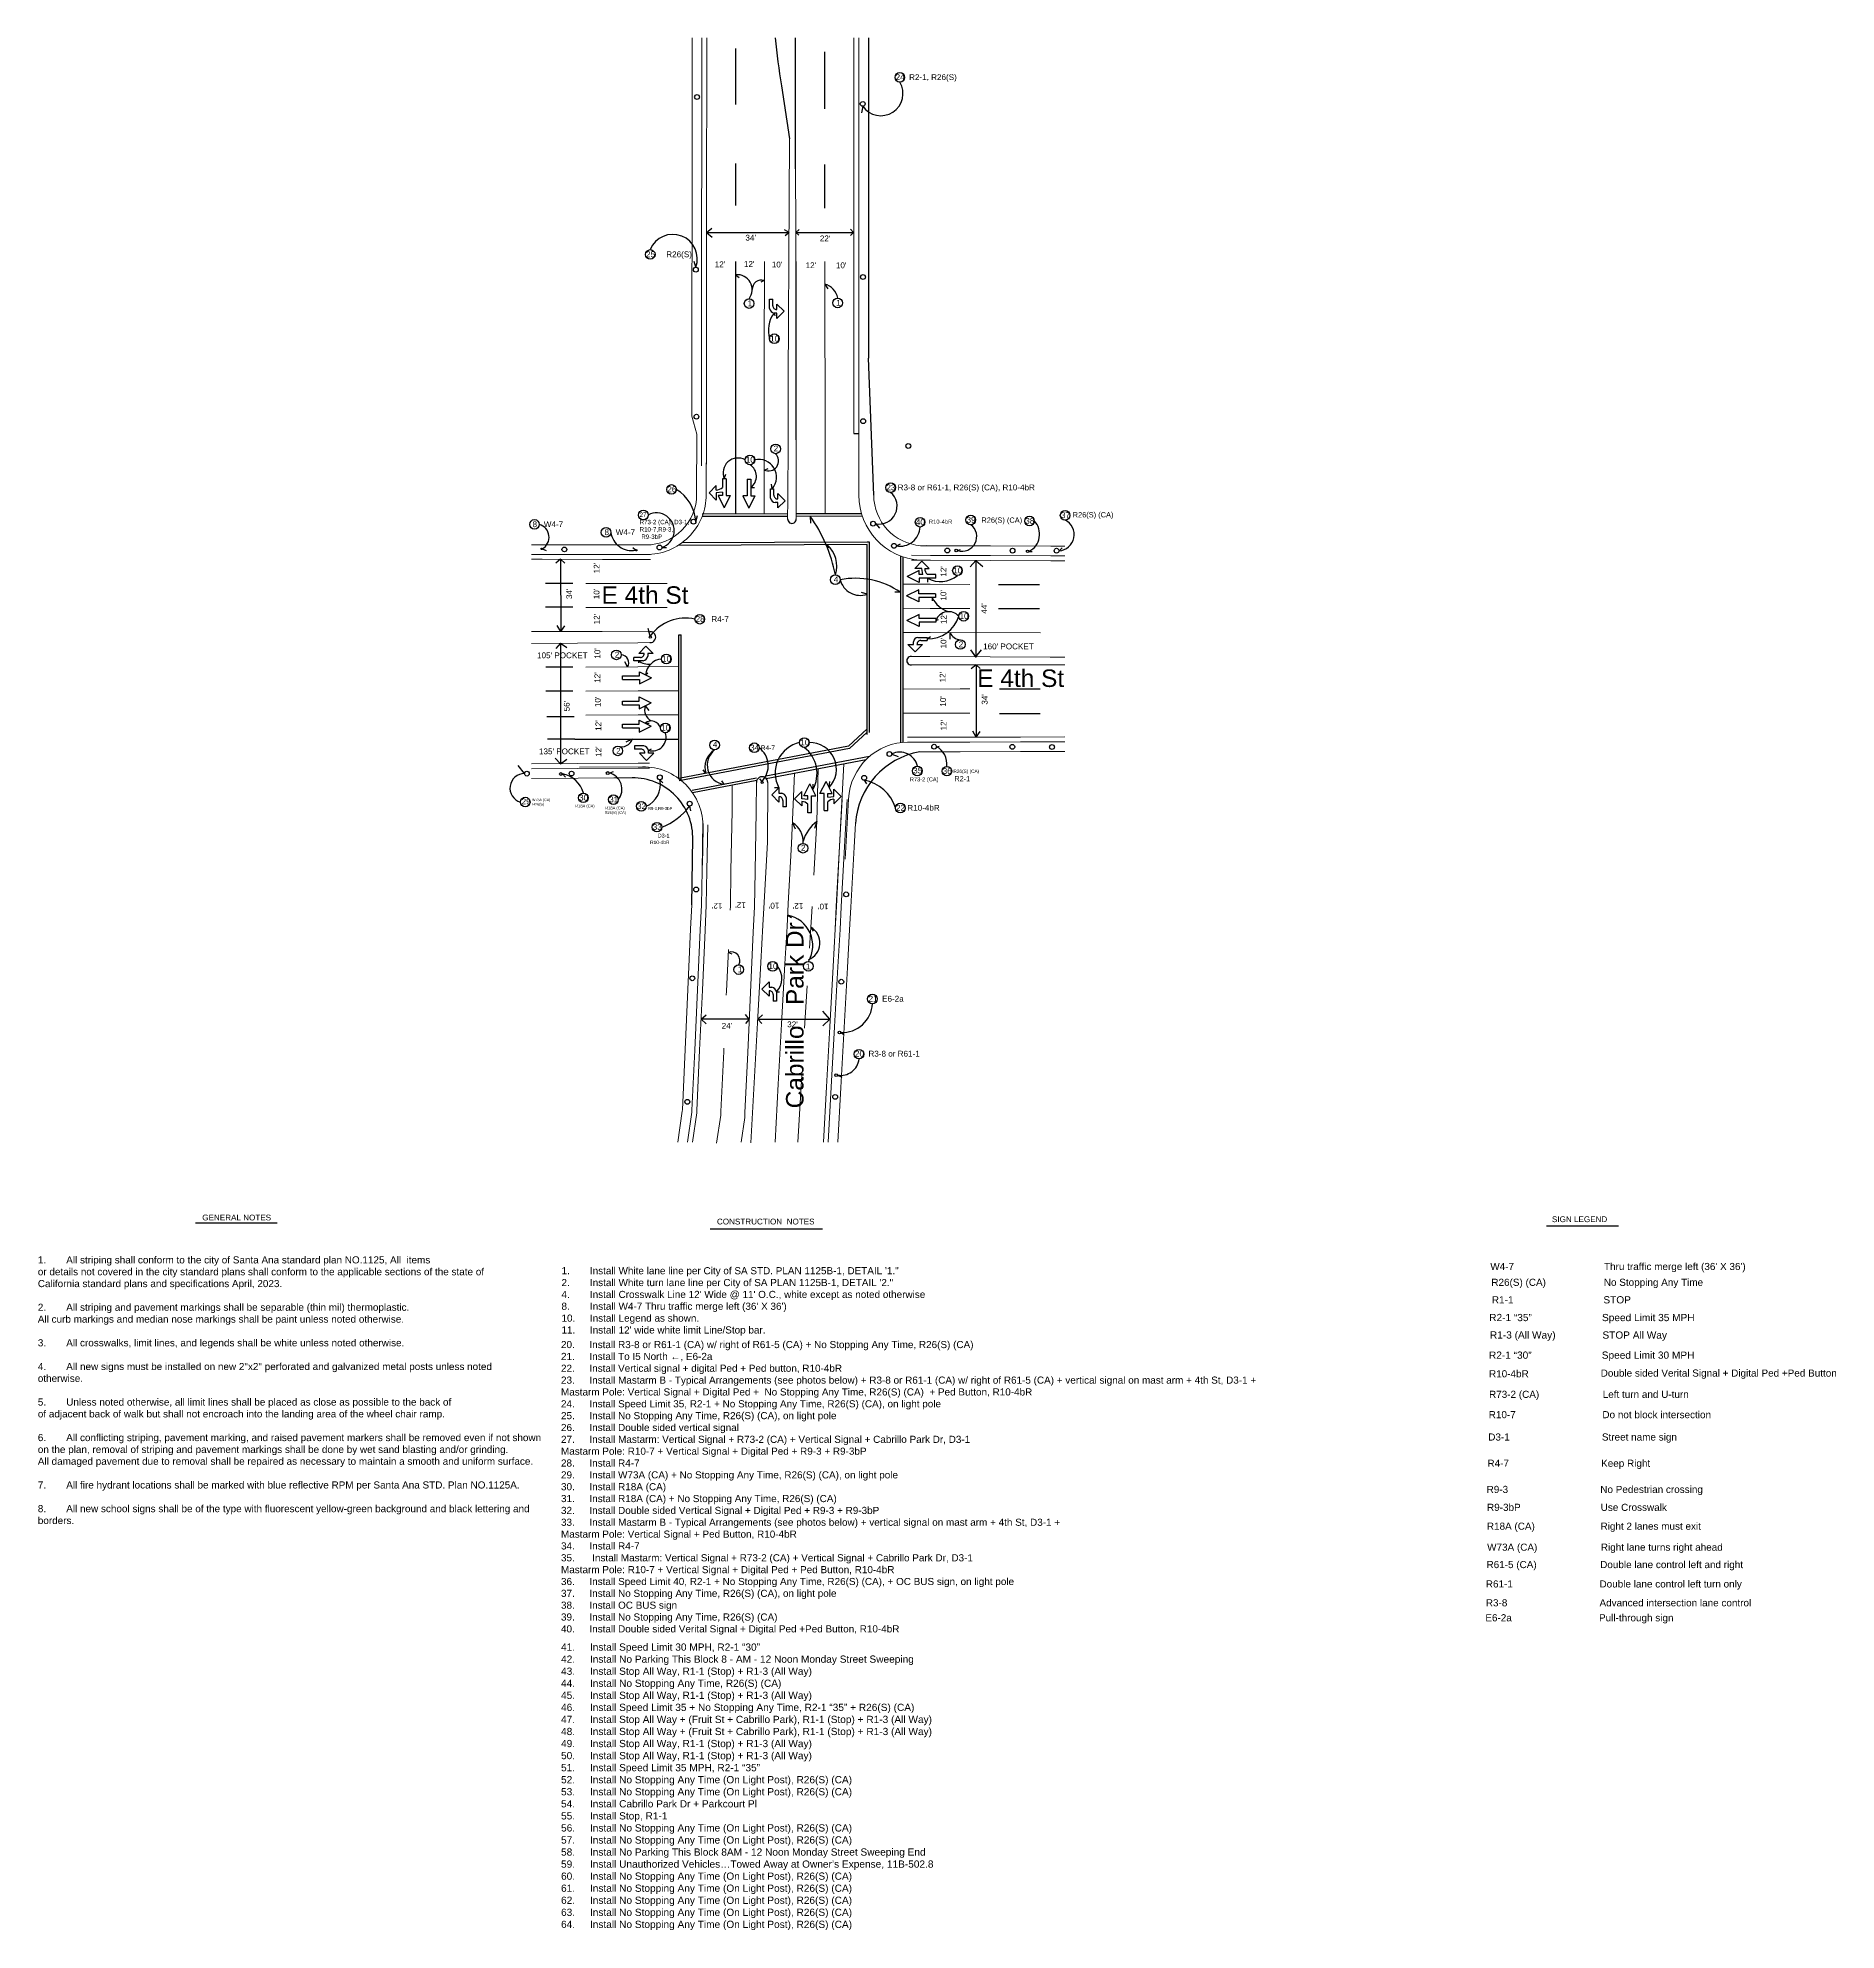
# Model space of a CAD drawing. Header units: inches. Extents: x 82 to 828, y 10 to 795.
import ezdxf

# ---------------------------------------------------------------- set-up
doc = ezdxf.new("R2010")
doc.units = ezdxf.units.IN
doc.header["$MEASUREMENT"] = 0
for name, color, linetype in [('C-ROAD', 7, 'Continuous'), ('C-SIDEWALK-CURB', 92, 'Continuous'), ('SIDEWALK IN INTERSECTION', 50, 'Continuous'), ('STREET SIGNS', 7, 'Continuous')]:
    doc.layers.add(name, color=color, linetype=linetype)
doc.styles.get("Standard").update_dxf_attribs({"font": 'arial.ttf'})

msp = doc.modelspace()

# ---------------------------------------------------------------- linework, layer by layer
at = {"color": 7}
for p, q in [((424.13, 766.96), (423.59, 764.22)), ((354.81, 700.13), (354.14, 702.57)), ((387.29, 681.1), (387.58, 679.97)), ((366.6, 612.31), (367.32, 614.27)), ((377.61, 608.68), (379.25, 608.68)), ((386.56, 608.2), (386.19, 610.09)), ((354.85, 594.51), (355.56, 597.04)), ((429.43, 593.69), (431.16, 591.84)), ((291.05, 583.23), (292.64, 582.56)), ((329.8, 582.66), (328.59, 583.66)), ((340.73, 583.79), (342.63, 583.79)), ((438.11, 584.47), (439.76, 585.36)), ((463.52, 582.55, -142.26), (464.71, 582.95)), ((493.16, 582.19, -142.26), (494.54, 582.19, -142.26)), ((505.64, 582.44), (506.92, 583.67)), ((451.05, 571.04), (451.05, 569.38)), ((452.97, 563, -142.26), (452.97, 561.68, -142.26)), ((335.86, 547.04), (335.07, 550.15)), ((454.5, 553.53), (455.59, 553.9)), ((450.9, 545.82), (452.24, 546.84)), ((331.03, 536.79), (331.03, 535.96)), ((333.9, 530.96), (334.94, 531.81)), ((333.83, 518.01), (335.3, 516.13)), ((333.83, 510.88), (335.47, 510.88)), ((335.11, 499.56), (336.46, 500.2)), ((436.21, 498.05), (438.91, 496.96)), ((454.76, 501.08), (455.94, 501.37)), ((283.66, 489.91), (281.06, 493.33)), ((299.38, 489.75, -142.26), (300.67, 488.39, 142.27)), ((318.79, 490.15, -142.26), (320.63, 490.76)), ((339.85, 487.36), (341.09, 486.09, 0.04)), ((382.33, 486.69, 140.07), (381.36, 487.76)), ((424.74, 487.14), (425.72, 485.62)), ((389.32, 484.05), (387.43, 484.05)), ((403.38, 483.16), (403.56, 485.52)), ((410.13, 484.1), (410.53, 486.64)), ((352.25, 476.43), (352.55, 474.49)), ((388.27, 399.35), (389.56, 399.35)), ((414.99, 382.45), (416.1, 381.79)), ((413.68, 364.76), (415.46, 363.87))]:
    msp.add_line(p, q, dxfattribs=at)
for centre, radius in [((290.75, 583.23), 0.296), ((330.09, 582.66), 0.296), ((462.98, 582.55, -142.26), 0.545), ((492.61, 582.19), 0.545), ((335.86, 546.56, 141.42), 0.48), ((298.8, 489.75, -142.26), 0.579), ((318.21, 490.15, -142.26), 0.579), ((382.33, 486.27, 140.07), 0.424), ((414.44, 382.45), 0.543), ((413.12, 364.76), 0.561)]:
    msp.add_circle(centre, radius, dxfattribs=at)
for centre, radius, start, end in [((431.64, 772.26), 9.19, 215.21435, 30.91306), ((345.29, 703.64), 10.15, 339.79065, 157.9609), ((397.03, 673.91, -142.26), 12.11, 143.52529, 196.57875), ((372.3, 614.74, -142.26), 6.2, 60.95359, 203.01372), ((374.25, 613.32, -142.26), 5.73, 305.92321, 57.667), ((380.99, 613, -142.26), 7.35, 319.26581, 103.22001), ((337.83, 593.32), 17.06, 3.98849, 58.60527), ((430.99, 600.94), 7.41, 257.84567, 50.38035), ((338.49, 590.8), 7.35, 287.74999, 118.20937), ((288.35, 588.04), 5.52, 299.30773, 74.60493), ((328.21, 591.27), 8.75, 187.89221, 280.42563), ((439.66, 592.64, -142.26), 8.32, 259.31294, 357.58145), ((465.42, 588.31, -142.26), 6.06, 251.77553, 53.93126), ((489.64, 589.3, -142.26), 7.94, 296.36218, 43.50178), ((505.26, 589.11, -142.26), 6.68, 273.24307, 64.10083), ((456.44, 580.51, -142.26), 10.9, 240.39159, 310.20248), ((463.06, 567.87, -142.26), 11.19, 205.74476, 253.14655), ((350.5, 536.32), 18.14, 77.36875, 143.78232), ((451.07, 559.49, -142.26), 13.68, 269.30437, 341.9026), ((459.81, 551.45, -142.26), 5.7, 41.70323, 158.60757), ((335.3, 542.35, -142.26), 7.01, 232.52019, 276.36101), ((341.29, 530.09, -142.26), 7.44, 95.76438, 173.31284), ((338.55, 516.27, -142.26), 5.02, 159.7599, 243.76949), ((336.33, 507.81, -142.26), 3.95, 15.78492, 129.11722), ((336.77, 505, -142.26), 5.69, 253.11412, 19.39764), ((375.43, 493.12, -142.26), 9.44, 317.02915, 52.89631), ((400.65, 490.21, -142.26), 12.89, 102.44999, 208.50494), ((391.29, 489.92, -142.26), 13.85, 330.77204, 51.7338), ((402.18, 491.76, -142.26), 11.04, 316.05849, 91.58734), ((439.53, 491.34, -142.26), 7.49, 12.95683, 116.30896), ((450.92, 493.82, -142.26), 8.21, 353.7037, 62.08598), ((283.66, 483.88), 6.03, 89.97618, 253.60229), ((297.68, 479.11, -142.26), 10.78, 14.74376, 80.91444), ((317.27, 483.45, -142.26), 6.87, 320.85798, 77.19766), ((330.47, 485.22, -142.26), 9.62, 292.5185, 12.87726), ((421.86, 470.81), 16.58, 16.9264, 79.99596), ((331.14, 492.3, -142.26), 26.41, 291.14615, 323.05069), ((382.74, 404.88, -142.26), 7.82, 315.04839, 39.96072), ((415.64, 394.96), 12.53, 267.0316, 357.22822), ((415.06, 372.21), 7.58, 259.56561, 354.04433)]:
    msp.add_arc(centre, radius, start, end, dxfattribs=at)
at = {"layer": 'C-ROAD', "color": 7, "linetype": 'Continuous', "lineweight": 0, "flags": 128}
for points in [[(359.19, 630.82), (359.16, 605.82, -0.414292), (334.13, 580.84), (309.13, 580.87)], [(471.15, 578.4), (447.97, 578.51, -0.397057), (422.51, 605.55), (422.5, 620.52)], [(416.81, 454.44), (418.18, 479.36, -0.397752), (443.11, 502.98), (468.59, 503.02)]]:
    msp.add_lwpolyline(points, format="xyb", dxfattribs=at)
at = {"layer": 'C-ROAD', "color": 7, "linetype": 'Continuous', "lineweight": 0, "elevation": 0.2, "flags": 128}
msp.add_lwpolyline([(306.53, 492.6), (332.69, 492.76, -0.421227), (357.85, 467.32), (357.57, 451.83)], format="xyb", dxfattribs=at)
at = {"layer": 'C-SIDEWALK-CURB', "color": 7}
for p, q in [((396.25, 740.95, 143.14), (396.24, 795.38, 143.03)), ((426.46, 795.38, 143.59), (426.5, 662.46, 143.58)), ((371.35, 790.95, 141.58), (371.35, 767.68, 141.54)), ((408.44, 765.97, 142.49), (408.44, 789.64, 142.49)), ((390.34, 775.51, 143.07), (393.71, 753.41, 143.01)), ((371.34, 743.17, 141.5), (371.34, 725.73, 141.47)), ((408.44, 724.62, 142.49), (408.44, 742.82, 142.49)), ((359.27, 714.51, 140.69), (361.52, 716.37)), ((393.51, 714.51, 140.69), (391.65, 715.62)), ((396.31, 714.51, 140.69), (397.77, 715.78, 141.9)), ((420.31, 714.51, 140.69), (419, 715.92, 70.34)), ((359.27, 714.51, 140.69), (393.51, 714.51, 140.69)), ((359.27, 714.51, 140.69), (361.56, 712.67)), ((393.51, 714.51, 140.69), (391.85, 713.17)), ((396.31, 714.51, 140.69), (420.31, 714.51, 140.69)), ((396.31, 714.51, 140.69), (397.56, 713.49, -5.37)), ((420.31, 714.51, 140.69), (419.06, 713.27, 70.34)), ((371.35, 702.58, 141.58), (371.35, 597.76, 141.58)), ((371.35, 697), (372.77, 695.84)), ((383.19, 694.64), (381.87, 694)), ((408.45, 693.15), (409.6, 691.18)), ((428.69, 605.55), (426.5, 662.46, 143.58)), ((420.46, 631.05, 142.24), (422.52, 631.05, 142.24)), ((383.18, 615.95), (384.88, 616.63)), ((402.26, 596.86), (402.5, 593.95)), ((409.38, 584.94), (409.8, 583.63)), ((298.65, 578.88, 283.87), (296.64, 577.31, 141.65)), ((298.65, 578.88, 283.87), (298.7, 548.88, 283.5)), ((298.65, 578.88, 283.87), (300.42, 577.35, 141.65)), ((471.15, 578.4), (468.75, 575.8)), ((471.15, 578.4), (471.15, 538.4)), ((471.15, 578.4), (474.05, 575.86)), ((303.71, 568.88, 141.48), (292.42, 568.88, 141.48)), ((480.54, 568.41, 141.2), (497.52, 568.41, 141.2)), ((303.71, 559.08, 141.48), (292.42, 559.08, 141.48)), ((425.95, 564.38), (423.56, 565.17)), ((439.79, 565.22), (437.49, 565.22)), ((480.56, 558.41, 282.6), (497.54, 558.41, 282.6)), ((298.7, 548.88, 283.5), (297.28, 551.4, 141.65)), ((298.7, 548.88, 283.5), (300.39, 551.25, 141.65)), ((298.58, 544.11), (296.67, 541.89)), ((298.58, 544.11), (298.58, 493.99)), ((298.58, 544.11), (301.24, 542.2)), ((460.33, 548.45, 141.73), (460.33, 545.7, 141.73)), ((326.43, 534.18), (325.36, 536.38)), ((471.15, 538.4), (468.99, 541.36)), ((471.19, 535.06, 142.22), (469.18, 533.48)), ((471.15, 538.4), (473.45, 541.36)), ((471.19, 535.06, 142.22), (471.24, 505.06, 141.85)), ((471.19, 535.06, 142.22), (472.96, 533.52)), ((303.78, 534.11, 282.98), (292.5, 534.11, 282.98)), ((303.78, 524.11, 282.61), (292.5, 524.11, 282.61)), ((480.88, 525.08, 283.64), (497.86, 525.08, 283.64)), ((304.26, 513.48, 282.46), (292.97, 513.48, 282.46)), ((480.88, 514.84, 424.84), (497.86, 514.84, 424.84)), ((304.5, 504.25, 282.4), (293.21, 504.25, 282.4)), ((304.5, 504.25, 282.4), (347.75, 504.25, 140.92)), ((328.44, 504.25, 140.92), (325.78, 502.91)), ((471.24, 505.06, 141.85), (469.82, 507.57)), ((471.24, 505.06, 141.85), (472.93, 507.42)), ((298.58, 493.99), (296.36, 496.28)), ((298.58, 493.99), (301.18, 495.84)), ((358.96, 489.98), (357.84, 491.44)), ((366.6, 485.49), (365.59, 486.93)), ((394.95, 469.46), (396.12, 466.94)), ((405.1, 470.02), (404.08, 467.17)), ((353.13, 435.42, 141.95), (353.56, 463.18, 0.2)), ((392.94, 431.16, 141.27), (394.59, 430.13, 141.27)), ((402.55, 426.12), (403.48, 424.48)), ((368.33, 415.65), (369.73, 415.13)), ((357.07, 388), (359.11, 389.7, -140.51)), ((377.01, 388), (357.07, 388)), ((359.11, 386.08, -140.51), (357.07, 388)), ((377.01, 388), (375.39, 389.88, -140.51)), ((377.01, 388), (375.43, 386.2, -140.51)), ((380.57, 388), (382.51, 389.81, 167.73)), ((380.57, 388), (410.5, 388)), ((382.17, 386.21, 167.73), (380.57, 388)), ((410.5, 388), (407.62, 391.23)), ((407.62, 385.2), (410.5, 388)), ((146.97, 303.34), (180.96, 303.34)), ((360.74, 300.85), (407.41, 300.85)), ((708.1, 302.21), (738.03, 302.21))]:
    msp.add_line(p, q, dxfattribs=at)
at = {"layer": 'C-SIDEWALK-CURB', "color": 7, "linetype": 'Continuous', "lineweight": 0}
for p, q in [((402.02, 417.48, 140.9), (403.08, 434.77, 140.9)), ((400, 384.29, 140.9), (401.07, 401.84, 140.9)), ((397.11, 336.95, 140.9), (398.81, 364.71, 140.9))]:
    msp.add_line(p, q, dxfattribs=at)
at = {"layer": 'C-SIDEWALK-CURB', "color": 7, "linetype": 'Continuous', "lineweight": 0, "extrusion": (-0.999999, 0.001013, 5.92601e-11), "flags": 128}
for points, elevation in [([(-795.74, 142.7), (-770.74, 142.49), (-745.74, 142.28), (-720.74, 142.07), (-709, 141.97), (-695.74, 142.05), (-670.74, 142.22), (-645.74, 142.38), (-620.74, 142.54), (-618.09, 142.56)], -356.51), ([(-795.74, 141.37), (-770.74, 141.16), (-745.74, 140.95), (-720.74, 140.74), (-709, 140.64), (-695.74, 140.72), (-670.74, 140.89), (-645.74, 141.05), (-620.74, 141.21), (-618.09, 141.23)], -358.55), ([(-795.74, 142.04), (-770.74, 141.83), (-745.74, 141.62), (-720.74, 141.41), (-709, 141.31), (-695.74, 141.39), (-670.74, 141.56), (-645.74, 141.72), (-620.74, 141.88), (-618.09, 141.9)], -358.55)]:
    msp.add_lwpolyline(points, dxfattribs=dict(at, elevation=elevation))
at = {"layer": 'C-SIDEWALK-CURB', "color": 7, "linetype": 'Continuous', "lineweight": 0, "extrusion": (2.04424e-07, -0.000110695, 1), "flags": 128}
for elevation in [142.17, 142.84]:
    msp.add_lwpolyline([(420.46, 631.07), (420.46, 649.97), (420.45, 674.97), (420.44, 699.97), (420.44, 724.97), (420.43, 749.97), (420.43, 774.97), (420.42, 795.4)], dxfattribs=dict(at, elevation=elevation))
at = {"layer": 'C-SIDEWALK-CURB', "color": 7, "linetype": 'Continuous', "lineweight": 0, "extrusion": (-2.58451e-08, -0.000110695, 1), "elevation": 143.5, "flags": 128}
msp.add_lwpolyline([(422.51, 612.66), (422.5, 624.98), (422.5, 649.98), (422.49, 674.98), (422.49, 699.98), (422.48, 724.98), (422.47, 749.98), (422.47, 774.98), (422.46, 795.4)], dxfattribs=at)
at = {"layer": 'C-SIDEWALK-CURB', "color": 7, "linetype": 'Continuous', "lineweight": 0, "extrusion": (-0.005727, -0.004863, 0.999972), "elevation": 137.09, "flags": 128}
msp.add_lwpolyline([(394.52, 754.08), (394.4, 729.08), (394.28, 704.08), (394.16, 679.08), (394.04, 654.08), (393.92, 629.08), (393.8, 604.08), (393.76, 596.42)], dxfattribs=at)
at = {"layer": 'C-SIDEWALK-CURB', "color": 7, "linetype": 'Continuous', "lineweight": 0, "extrusion": (-0.000395173, -0.001043, 0.999999), "elevation": 142.21, "flags": 128}
msp.add_lwpolyline([(396.51, 595.89), (396.48, 616.1), (396.45, 641.1), (396.41, 666.1), (396.38, 691.1), (396.34, 716.1), (396.3, 741.1)], dxfattribs=at)
at = {"layer": 'C-SIDEWALK-CURB', "color": 7, "linetype": 'Continuous', "lineweight": 0, "extrusion": (0.02188, 0.006463, 0.99974), "elevation": 153.57, "flags": 128}
msp.add_lwpolyline([(565.22, -563.24), (558.29, -561.19), (534.32, -554.08), (510.35, -546.97), (486.38, -539.86), (465.01, -533.53)], dxfattribs=at)
at = {"layer": 'C-SIDEWALK-CURB', "color": 7, "linetype": 'Continuous', "lineweight": 0, "extrusion": (0.427857, -1.23528e-12, 0.903847), "elevation": 298.19, "flags": 128}
msp.add_lwpolyline([(597.99, -297.49), (624.95, -297.48), (649.95, -297.48), (674.95, -297.47), (699.95, -297.46), (702.58, -297.46)], dxfattribs=at)
at = {"layer": 'C-SIDEWALK-CURB', "color": 7, "linetype": 'Continuous', "lineweight": 0, "extrusion": (0.427857, -1.23235e-12, 0.903847), "elevation": 303.55, "flags": 128}
msp.add_lwpolyline([(597.97, -308.23), (624.96, -308.23), (649.96, -308.22), (674.96, -308.21), (699.96, -308.21), (702.58, -308.21)], dxfattribs=at)
at = {"layer": 'C-SIDEWALK-CURB', "color": 7, "linetype": 'Continuous', "lineweight": 0, "flags": 128}
for points in [[(355.19, 630.82), (355.16, 605.82, -0.414292), (334.14, 584.84), (309.14, 584.87)], [(471.18, 584.43), (448.18, 584.54, -0.389495), (428.69, 605.55), (428.69, 605.85)]]:
    msp.add_lwpolyline(points, format="xyb", dxfattribs=at)
at = {"layer": 'C-SIDEWALK-CURB', "color": 7, "linetype": 'Continuous', "lineweight": 0, "extrusion": (-0.001282, -0.999999, 8.7221e-09), "elevation": -585.31, "flags": 128}
msp.add_lwpolyline([(335.18, 142.52), (315.27, 142.58), (290.27, 142.64), (285.77, 142.61)], dxfattribs=at)
at = {"layer": 'C-SIDEWALK-CURB', "color": 7, "linetype": 'Continuous', "lineweight": 0, "extrusion": (9.78241e-11, 0.715725, 0.698382), "elevation": 517.71, "flags": 128}
msp.add_lwpolyline([(-508.04, -306.04), (-502.25, -306.08), (-477.25, -306.25), (-452.25, -306.42), (-450.52, -306.47)], dxfattribs=at)
at = {"layer": 'C-SIDEWALK-CURB', "color": 7, "linetype": 'Continuous', "lineweight": 0, "extrusion": (-0.001282, -0.999999, 8.72444e-09), "elevation": -581.31, "flags": 128}
msp.add_lwpolyline([(335.18, 142.52), (315.27, 142.58), (290.27, 142.64), (285.78, 142.61)], dxfattribs=at)
at = {"layer": 'C-SIDEWALK-CURB', "color": 7, "linetype": 'Continuous', "lineweight": 0, "extrusion": (-0.001282, -0.999999, 8.72413e-09), "elevation": -579.27, "flags": 128}
for points in [[(335.18, 141.19), (315.27, 141.25), (290.27, 141.31), (285.78, 141.28)], [(335.18, 141.86), (315.27, 141.92), (290.27, 141.98), (285.78, 141.95)]]:
    msp.add_lwpolyline(points, dxfattribs=at)
at = {"layer": 'C-SIDEWALK-CURB', "color": 7, "linetype": 'Continuous', "lineweight": 0, "extrusion": (-0.004894, -0.000740061, 0.999988), "elevation": 138.28, "flags": 128}
msp.add_lwpolyline([(508.73, 578.33), (502.9, 578.36), (477.9, 578.48), (452.9, 578.6), (445.06, 578.63)], dxfattribs=at)
at = {"layer": 'C-SIDEWALK-CURB', "color": 7, "linetype": 'Continuous', "lineweight": 0, "extrusion": (-0.004894, -0.000779165, 0.999988), "elevation": 138.92, "flags": 128}
msp.add_lwpolyline([(508.73, 578.34), (502.91, 578.36), (477.91, 578.48), (452.91, 578.6), (445.06, 578.64)], dxfattribs=at)
at = {"layer": 'C-SIDEWALK-CURB', "color": 7, "linetype": 'Continuous', "lineweight": 0, "extrusion": (-0.004894, -0.000778742, 0.999988), "elevation": 139.58, "flags": 128}
msp.add_lwpolyline([(508.73, 580.38), (502.92, 580.41), (477.92, 580.52), (452.92, 580.64), (445.07, 580.68)], dxfattribs=at)
at = {"layer": 'C-SIDEWALK-CURB', "color": 7, "linetype": 'Continuous', "lineweight": 0, "extrusion": (9.78736e-11, -0.899397, 0.437133), "elevation": -449.8, "flags": 128}
msp.add_lwpolyline([(342.86, 375.83), (316, 375.88), (309.13, 375.9)], dxfattribs=at)
at = {"layer": 'C-SIDEWALK-CURB', "color": 7, "linetype": 'Continuous', "lineweight": 0, "extrusion": (-0.004893, -0.000372709, 0.999988), "elevation": 138.69, "flags": 128}
msp.add_lwpolyline([(469.28, 568.47), (452.86, 568.55), (441.44, 568.6)], dxfattribs=at)
at = {"layer": 'C-SIDEWALK-CURB', "color": 7, "linetype": 'Continuous', "lineweight": 0, "extrusion": (-3.78353e-10, -0.899397, 0.437133), "elevation": -440.65, "flags": 128}
msp.add_lwpolyline([(342.86, 371.79), (315.99, 371.85), (309.13, 371.87)], dxfattribs=at)
at = {"layer": 'C-SIDEWALK-CURB', "color": 7, "linetype": 'Continuous', "lineweight": 0, "extrusion": (-0.004892, -0.000269465, 0.999988), "elevation": 138.95, "flags": 128}
msp.add_lwpolyline([(469.28, 558.45), (452.81, 558.53), (441.68, 558.58)], dxfattribs=at)
at = {"layer": 'C-SIDEWALK-CURB', "color": 7, "linetype": 'Continuous', "lineweight": 0, "extrusion": (-0.001282, -0.999999, 8.72598e-09), "elevation": -549.27, "flags": 128}
msp.add_lwpolyline([(335.18, 141.56), (315.27, 141.62), (290.27, 141.68), (285.82, 141.65)], dxfattribs=at)
at = {"layer": 'C-SIDEWALK-CURB', "color": 7, "linetype": 'Continuous', "lineweight": 0, "extrusion": (0.000496508, 0.000274097, 1), "elevation": 141.6, "flags": 128}
msp.add_lwpolyline([(286.45, 543.93), (305.6, 544.05), (330.6, 544.21), (335.77, 544.24)], dxfattribs=at)
at = {"layer": 'C-SIDEWALK-CURB', "color": 7, "linetype": 'Continuous', "lineweight": 0, "extrusion": (1.26344e-10, 0.715725, 0.698382), "elevation": 491.52, "flags": 128}
msp.add_lwpolyline([(-497.9, -281.53), (-452.08, -281.65), (-440.88, -281.7)], dxfattribs=at)
at = {"layer": 'C-SIDEWALK-CURB', "color": 7, "linetype": 'Continuous', "lineweight": 0, "extrusion": (0.00049797, 4.06029e-05, 1), "elevation": 141.68, "flags": 128}
msp.add_lwpolyline([(309.06, 534.11), (330.66, 534.24), (347.48, 534.35)], dxfattribs=at)
at = {"layer": 'C-SIDEWALK-CURB', "color": 7, "linetype": 'Continuous', "lineweight": 0, "extrusion": (-0.001042, -3.13225e-05, 0.999999), "elevation": 141.72, "flags": 128}
msp.add_lwpolyline([(444.51, 535.03), (464.72, 535.06), (489.72, 535.1), (508.19, 535.12)], dxfattribs=at)
at = {"layer": 'C-SIDEWALK-CURB', "color": 7, "linetype": 'Continuous', "lineweight": 0, "extrusion": (-0.004888, 0.000538269, 0.999988), "elevation": 139.57, "flags": 128}
msp.add_lwpolyline([(508.73, 538.15), (502.71, 538.18), (477.71, 538.3), (452.71, 538.42), (445.05, 538.46)], dxfattribs=at)
at = {"layer": 'C-SIDEWALK-CURB', "color": 7, "linetype": 'Continuous', "lineweight": 0, "extrusion": (3.60523e-12, 0.07937, 0.996845), "elevation": 182.28, "flags": 128}
msp.add_lwpolyline([(-309.13, -511.26), (-330.8, -511.4), (-347.84, -511.42)], dxfattribs=at)
at = {"layer": 'C-SIDEWALK-CURB', "color": 7, "linetype": 'Continuous', "lineweight": 0, "extrusion": (-7.89661e-11, -0.585258, 0.810847), "elevation": -191.81, "flags": 128}
msp.add_lwpolyline([(440.84, 509.05), (464.58, 509.09), (468.59, 509.1)], dxfattribs=at)
at = {"layer": 'C-SIDEWALK-CURB', "color": 7, "linetype": 'Continuous', "lineweight": 0, "extrusion": (5.33684e-12, 0.07937, 0.996845), "elevation": 181.29, "flags": 128}
msp.add_lwpolyline([(-309.13, -501.31), (-330.86, -501.44), (-347.73, -501.47)], dxfattribs=at)
at = {"layer": 'C-SIDEWALK-CURB', "color": 7, "linetype": 'Continuous', "lineweight": 0, "extrusion": (-9.03385e-10, -0.585258, 0.810847), "elevation": -186.26, "flags": 128}
msp.add_lwpolyline([(440.76, 500.73), (464.6, 500.77), (468.59, 500.78)], dxfattribs=at)
at = {"layer": 'C-SIDEWALK-CURB', "color": 7, "linetype": 'Continuous', "lineweight": 0, "extrusion": (-0.001042, 4.72603e-05, 0.999999), "elevation": 141.39, "flags": 128}
msp.add_lwpolyline([(442.85, 505.02), (464.76, 505.05), (489.76, 505.09), (508.19, 505.11)], dxfattribs=at)
at = {"layer": 'C-SIDEWALK-CURB', "color": 7, "linetype": 'Continuous', "lineweight": 0, "extrusion": (-0.001042, -2.13649e-05, 0.999999), "elevation": 142.03, "flags": 128}
msp.add_lwpolyline([(442.85, 505.03), (464.76, 505.06), (489.76, 505.1), (508.19, 505.12)], dxfattribs=at)
at = {"layer": 'C-SIDEWALK-CURB', "color": 7, "linetype": 'Continuous', "lineweight": 0, "extrusion": (-0.001042, -1.76161e-06, 0.999999), "elevation": 142.7, "flags": 128}
msp.add_lwpolyline([(442.86, 502.98), (464.76, 503.01), (489.76, 503.05), (508.19, 503.08)], dxfattribs=at)
at = {"layer": 'C-SIDEWALK-CURB', "color": 7, "linetype": 'Continuous', "lineweight": 0, "extrusion": (-0.001776, 0.767406, 0.641159), "elevation": 473.92, "flags": 128}
msp.add_lwpolyline([(-448.96, -209.39), (-465.78, -209.38), (-490.78, -209.35), (-509.2, -209.32)], dxfattribs=at)
at = {"layer": 'C-SIDEWALK-CURB', "color": 7, "linetype": 'Continuous', "lineweight": 0, "extrusion": (0.000497478, 0.000119139, 1), "elevation": 141.14, "flags": 128}
msp.add_lwpolyline([(286.45, 493.96), (305.79, 494.08), (330.79, 494.23), (335.47, 494.26)], dxfattribs=at)
at = {"layer": 'C-SIDEWALK-CURB', "color": 7, "linetype": 'Continuous', "lineweight": 0, "extrusion": (0.00049789, 5.33088e-05, 1), "elevation": 141.78, "flags": 128}
msp.add_lwpolyline([(286.45, 493.96), (305.79, 494.09), (330.79, 494.24), (335.47, 494.27)], dxfattribs=at)
at = {"layer": 'C-SIDEWALK-CURB', "color": 7, "linetype": 'Continuous', "lineweight": 0, "extrusion": (0.000497862, 5.7845e-05, 1), "elevation": 142.44, "flags": 128}
msp.add_lwpolyline([(286.45, 491.92), (305.8, 492.04), (330.8, 492.2), (335.48, 492.23)], dxfattribs=at)
at = {"layer": 'C-SIDEWALK-CURB', "color": 7, "linetype": 'Continuous', "lineweight": 0, "extrusion": (0.006257, -0.99998, 0.000108713), "elevation": -486.11, "flags": 128}
msp.add_lwpolyline([(289.57, 142.32), (308.94, 142.31), (323.82, 142.31), (331.6, 0.25)], dxfattribs=at)
at = {"layer": 'C-SIDEWALK-CURB', "color": 7, "linetype": 'Continuous', "lineweight": 0, "elevation": 140.9, "flags": 128}
msp.add_lwpolyline([(403.87, 447.8), (405.1, 470.02), (405.63, 492.05)], dxfattribs=at)
at = {"layer": 'C-SIDEWALK-CURB', "color": 7, "linetype": 'Continuous', "lineweight": 0, "extrusion": (-0.998483, 0.055053, 0.001125), "elevation": -388.45, "flags": 128}
msp.add_lwpolyline([(-358.88, 141.29), (-381.85, 141.42), (-406.85, 141.57), (-431.85, 141.72), (-447.42, 141.81), (-456.85, 141.81), (-481.85, 141.81), (-516.11, 0.44)], dxfattribs=at)
at = {"layer": 'C-SIDEWALK-CURB', "color": 7, "linetype": 'Continuous', "lineweight": 0, "extrusion": (-0.998483, 0.055058, 5.50713e-10), "elevation": -388.6, "flags": 128}
msp.add_lwpolyline([(-358.89, 140.18), (-381.85, 140.32), (-406.85, 140.46), (-431.85, 140.61), (-447.43, 140.7), (-456.85, 140.7), (-481.85, 140.7), (-501.37, 140.7)], dxfattribs=at)
at = {"layer": 'C-SIDEWALK-CURB', "color": 7, "linetype": 'Continuous', "lineweight": 0, "extrusion": (-0.998483, 0.055058, 8.90147e-10), "elevation": -390.65, "flags": 128}
msp.add_lwpolyline([(-359, 141.51), (-381.85, 141.65), (-406.85, 141.79), (-431.85, 141.94), (-447.43, 142.03), (-456.85, 142.03), (-481.85, 142.03), (-501.37, 142.03)], dxfattribs=at)
at = {"layer": 'C-SIDEWALK-CURB', "color": 7, "linetype": 'Continuous', "lineweight": 0, "extrusion": (-0.998483, 0.055058, 1.28224e-10), "elevation": -394.65, "flags": 128}
msp.add_lwpolyline([(-359.22, 141.51), (-381.85, 141.65), (-406.85, 141.79), (-431.85, 141.94), (-447.43, 142.03), (-456.85, 142.03), (-481.85, 142.03), (-491.61, 142.03)], dxfattribs=at)
at = {"layer": 'C-SIDEWALK-CURB', "color": 7, "linetype": 'Continuous', "lineweight": 0, "extrusion": (-3.54874e-05, -0.010721, 0.999943), "elevation": 136.14, "flags": 128}
msp.add_lwpolyline([(368.34, 418.33), (367.54, 401.03), (367.46, 399.37)], dxfattribs=at)
at = {"layer": 'C-SIDEWALK-CURB', "color": 7, "linetype": 'Continuous', "lineweight": 0, "extrusion": (-0.127916, -0.004754, 0.991774), "elevation": 90.37, "flags": 128}
msp.add_lwpolyline([(-362, 394.97), (-360.71, 394.86), (-335.8, 392.77), (-334.34, 392.65), (-322.79, 390.46)], dxfattribs=at)
at = {"layer": 'C-SIDEWALK-CURB', "color": 7, "linetype": 'Continuous', "lineweight": 0}
for points in [[(353.31, 795.38, 142.7), (353.29, 770.38, 142.49), (353.26, 745.38, 142.28), (353.24, 720.38, 142.07), (353.23, 708.65, 141.97), (353.21, 695.38, 142.05), (353.19, 670.38, 142.22), (353.16, 645.38, 142.38), (353.15, 638.25, 142.42), (355.19, 630.82, 0)], [(387.74, 336.95, 140.75), (389.07, 360.98, 140.89), (390.45, 385.94, 141.03), (391.82, 410.9, 141.18), (392.68, 426.45, 141.27), (393.2, 435.87, 141.27), (394.58, 460.83, 141.27), (395.82, 490.12, 140.61)], [(369.95, 485.12, -0.67), (369.86, 474.51, -0.67), (369.42, 449.51, -0.67), (369.16, 434.91, 140.82), (369.08, 433.17, 140.8)], [(380, 486.27, 140.07), (379.86, 474.33, -0.87), (379.42, 449.33, -0.87), (379.16, 434.59, 140.62), (378.67, 424.07, 140.51), (377.53, 399.09, 140.24), (376.38, 374.12, 139.97), (375.23, 349.14, 139.7), (375.14, 347.17, 139.69), (373.61, 336.95, 139.45)], [(377.71, 336.57, 140.54), (379.09, 361.53, 140.69), (380.46, 386.49, 140.83), (381.84, 411.46, 140.98), (382.7, 427, 141.07), (383.21, 436.42, 141.07), (384.59, 461.38, 141.07), (384.66, 486.27, 140.07)], [(357.74, 470.11, 0.46), (357.38, 449.72, 0.46), (357.13, 435.29, 141.95), (356.66, 425.08, 141.84), (355.51, 400.1, 141.57), (354.36, 375.13, 141.3), (353.21, 350.16, 141.03), (353.17, 349.31, 141.02), (351.32, 336.95, 140.71)], [(359.76, 468.64, -0.87), (359.42, 449.69, -0.87), (359.17, 435.23, 140.62), (358.7, 424.98, 140.51), (357.55, 400.01, 140.24), (356.4, 375.04, 139.97), (355.25, 350.06, 139.7), (355.21, 349.11, 139.69), (353.38, 336.95, 139.39)], [(359.76, 468.64, -0.2), (359.42, 449.69, -0.2), (359.17, 435.23, 141.29), (358.7, 424.98, 141.18), (357.55, 400.01, 140.91), (356.4, 375.04, 140.64), (355.25, 350.06, 140.37), (355.21, 349.11, 140.36), (353.38, 336.95, 140.06)], [(353.13, 435.42, 141.95), (352.66, 425.26, 141.84), (351.51, 400.29, 141.57), (350.36, 375.31, 141.3), (349.22, 350.34, 141.03), (349.19, 349.7, 141.02), (347.28, 336.95, 140.7)]]:
    msp.add_polyline3d(points, dxfattribs=at)
at = {"layer": 'C-SIDEWALK-CURB', "color": 7}
for centre, radius in [((439.53, 778.98), 2), ((355.32, 770.82), 1), ((424.13, 767.96), 1), ((335.89, 705.44), 2), ((354.81, 699.13), 1), ((424.25, 696.08), 1), ((376.95, 685.08), 2), ((413.74, 685.33), 2), ((387.42, 670.45, -142.26), 2), ((355.07, 638.08), 1), ((424.32, 636.23), 1), ((377.31, 620.15, -142.26), 2), ((387.95, 624.73), 2), ((443.05, 625.93), 1), ((344.72, 607.88), 2), ((435.72, 608.65), 2), ((333.01, 597.27), 2), ((468.99, 595.21, -142.26), 2), ((508.18, 597.12, -142.26), 2), ((287.81, 593.37), 2), ((317.55, 590.07), 2), ((353.85, 594.51), 1), ((428.43, 593.69), 1), ((447.96, 594.29, -142.26), 2), ((493.39, 594.76, -142.26), 2), ((300.23, 582.99), 1), ((339.73, 583.79), 1), ((437.11, 584.47), 1), ((459.27, 582.55), 1), ((486.35, 582.48), 1), ((504.64, 582.44), 1), ((463.47, 574.19, -142.26), 2), ((412.76, 570.43), 2), ((356.47, 554.02), 2), ((466.07, 555.24, -142.26), 2), ((464.67, 543.52), 2), ((321.82, 539.21), 2), ((342.54, 537.49, -142.26), 2), ((342.13, 508.89, -142.26), 2), ((362.6, 501.78), 2), ((399.87, 502.79, -142.26), 2), ((322.42, 499.35), 2), ((379.12, 500.65, -142.26), 2), ((435.21, 498.05), 1), ((453.76, 501.08), 1), ((486.24, 501.04), 1), ((502.74, 500.95), 1), ((284.66, 489.91), 1), ((303.22, 489.93), 1), ((339.85, 488.36), 1), ((424.74, 488.14), 1), ((446.83, 491.02, -142.26), 2), ((459.08, 490.92, -142.26), 2), ((283.96, 478.09), 2), ((308.1, 479.85, -142.26), 2), ((320.59, 479.12, -142.26), 2), ((332.15, 476.33, -142.26), 2), ((352.25, 477.43), 1), ((439.72, 475.63), 2), ((338.67, 467.67, -142.26), 2), ((399.34, 458.94), 2), ((354.97, 441.78), 1), ((417.26, 439.77), 1), ((372.64, 408.55), 2), ((386.73, 409.9, -142.26), 2), ((401.56, 409.93), 2), ((353.34, 404.94), 1), ((415.22, 403.5), 1), ((428.15, 396.35), 2), ((422.59, 373.43), 2), ((351.29, 353.63), 1), ((412.7, 355.69), 1)]:
    msp.add_circle(centre, radius, dxfattribs=at)
at = {"layer": 'C-SIDEWALK-CURB', "color": 7, "extrusion": (0.016346, 0, 0.999866)}
msp.add_arc((850.76, -882.26, 149.43), 500, 96.35933, 98.6559, dxfattribs=at)
at = {"layer": 'C-SIDEWALK-CURB', "color": 7}
for centre, radius, start, end in [((372.05, 690.86), 6.18, 322.36894, 96.52515), ((382.06, 690.98), 3.83, 72.80749, 181.86398), ((406.28, 685.87), 7.59, 11.08118, 73.44616), ((384.97, 619.76), 4.21, 244.82188, 44.89557), ((394.7, 595.57, 142.24), 1.76, 174.07585, 5.72744), ((350.33, 560.08), 63.64, 11.18925, 35.30382), ((401.6, 576.13), 11.76, 341.65484, 48.5597), ((420.94, 537.37), 33.63, 55.90293, 100.59365), ((423.12, 572.52), 8.62, 194.06279, 289.13301), ((464.99, 550.67), 5.16, 205.42093, 266.3812), ((323.77, 535.99), 3.22, 325.78739, 89.01122), ((444.18, 536.78, 141.45), 1.76, 84.07585, 275.72744), ((323.98, 505.8), 4.72, 250.67932, 340.78865), ((367.2, 492.5), 8.62, 122.30871, 197.00992), ((367.59, 493.47), 8.04, 128.32564, 262.92916), ((453.52, 467.01, 140.88), 32.48, 100.14101, 176.24866), ((328.56, 463.18, 0.2), 25, 358.22879, 90.48981), ((382.33, 486.27, 140.07), 2.33, 359.54924, 180), ((390.66, 461.86), 8.72, 353.95562, 60.54625), ((413.71, 457.91), 14.85, 125.41443, 164.59681), ((390.49, 418.52, 282.54), 12.88, 329.25766, 79.03035), ((398.92, 419.62), 7.45, 290.98832, 60.83052), ((369.54, 412.31), 3.56, 330.44822, 109.89463)]:
    msp.add_arc(centre, radius, start, end, dxfattribs=at)
msp.add_point((471.15, 538.4), dxfattribs=at)
at = {"layer": 'SIDEWALK IN INTERSECTION', "color": 7}
for p, q in [((357.44, 597.73), (392.96, 597.84)), ((396.45, 597.86), (423.59, 597.94)), ((357.44, 596.73), (392.96, 596.84)), ((396.46, 596.86), (423.91, 596.94)), ((425.95, 585.01), (347.45, 584.67)), ((425.94, 586.01), (348.94, 585.67)), ((426.95, 586.01), (425.94, 586.01)), ((425.95, 506.11), (425.95, 585.01)), ((426.95, 585.01), (426.95, 586.01)), ((426.95, 507.01), (426.95, 585.01)), ((439.79, 580.3), (439.79, 502.76)), ((440.79, 579.93), (440.79, 502.87)), ((347.75, 487.84), (347.75, 547.56)), ((347.75, 547.56), (348.75, 547.56)), ((348.75, 487.06), (348.75, 547.56)), ((418.23, 501.28), (425.95, 508.46)), ((418.7, 500.35), (425.95, 507.1)), ((418.23, 501.28), (347.75, 487.84)), ((418.7, 500.35), (347.93, 486.86)), ((426.9, 496.99), (383.9, 488.79)), ((425.49, 495.68), (384.09, 487.8)), ((379.95, 488.03), (353.24, 482.94)), ((380.14, 487.05), (353.43, 481.96))]:
    msp.add_line(p, q, dxfattribs=at)
msp.add_arc((335.86, 546.56, 141.42), 2.28, 266.74483, 93.44953, dxfattribs=at)
at = {"layer": 'STREET SIGNS', "color": 7}
for p, q in [((385.45, 686.85), (386.78, 686.85)), ((385.45, 682.95), (385.45, 686.85)), ((386.78, 684.16), (386.78, 686.85)), ((391.45, 681.85), (388.45, 684.85)), ((388.45, 682.6), (388.45, 684.85)), ((388.45, 681.1), (387.29, 681.1)), ((388.45, 682.6), (388.41, 682.6)), ((388.45, 678.85), (391.45, 681.85)), ((388.45, 678.85), (388.45, 681.1)), ((360.3, 606.5), (363.3, 609.5)), ((363.3, 603.5), (360.3, 606.5)), ((363.3, 607.63), (363.3, 609.5)), ((365.85, 606.81), (363.3, 606.5)), ((363.3, 606.5), (363.3, 603.5)), ((365.85, 605.31), (364.1, 605.31)), ((364.1, 605.31), (366.6, 600.31)), ((367.35, 612.31), (365.85, 612.31)), ((365.85, 612.31), (365.85, 608.75)), ((365.85, 612.31), (365.85, 608.75)), ((365.85, 606.81), (365.85, 605.31)), ((369.1, 605.31), (366.6, 600.31)), ((367.35, 612.31), (367.35, 605.31)), ((367.35, 605.31), (369.1, 605.31)), ((376.11, 605.18), (374.36, 605.18)), ((374.36, 605.18), (376.86, 600.18)), ((376.11, 612.18), (376.11, 605.18)), ((376.11, 612.18), (377.61, 612.18)), ((379.36, 605.18), (376.86, 600.18)), ((377.61, 612.18), (377.61, 605.18)), ((377.61, 605.18), (379.36, 605.18)), ((385.89, 608.2), (387.23, 608.2)), ((385.89, 604.3), (385.89, 608.2)), ((387.23, 605.51), (387.23, 608.2)), ((391.89, 603.2), (388.89, 606.2)), ((388.89, 603.95), (388.89, 606.2)), ((388.89, 602.45), (387.74, 602.45)), ((388.89, 603.95), (388.85, 603.95)), ((388.89, 600.2), (391.89, 603.2)), ((388.89, 600.2), (388.89, 602.45)), ((447.55, 574.29), (442.55, 571.79)), ((445.74, 575.08), (448.74, 578.08)), ((448.74, 575.08), (445.74, 575.08)), ((447.55, 572.54), (447.55, 574.29)), ((448.74, 578.08), (451.74, 575.08)), ((449.05, 572.54), (448.74, 575.08)), ((449.87, 575.08), (451.74, 575.08)), ((447.36, 566.25), (442.36, 563.75)), ((447.55, 569.29), (442.55, 571.79)), ((447.36, 564.5), (447.36, 566.25)), ((449.05, 572.54), (447.55, 572.54)), ((447.55, 571.04), (447.55, 569.29)), ((454.55, 571.04), (447.55, 571.04)), ((454.55, 572.54), (450.99, 572.54)), ((454.55, 572.54), (450.99, 572.54)), ((454.55, 571.04), (454.55, 572.54)), ((447.36, 561.25), (442.36, 563.75)), ((454.36, 564.5), (447.36, 564.5)), ((447.36, 563), (447.36, 561.25)), ((454.36, 563), (447.36, 563)), ((454.36, 564.5), (454.36, 563)), ((447.5, 556.03), (442.5, 553.53)), ((447.5, 551.03), (442.5, 553.53)), ((447.5, 554.28), (447.5, 556.03)), ((454.5, 554.28), (447.5, 554.28)), ((447.5, 552.78), (447.5, 551.03)), ((454.5, 552.78), (447.5, 552.78)), ((454.5, 554.28), (454.5, 552.78)), ((334.08, 542.79), (331.08, 539.79)), ((337.08, 539.79), (334.08, 542.79)), ((442.9, 543.48), (445.9, 540.48)), ((442.9, 543.48), (445.15, 543.48)), ((445.15, 543.48), (445.15, 544.64)), ((445.9, 540.48), (448.9, 543.48)), ((446.65, 543.48), (446.65, 543.52)), ((446.65, 543.48), (448.9, 543.48)), ((447, 546.48), (450.9, 546.48)), ((448.21, 545.15), (450.9, 545.15)), ((450.9, 546.48), (450.9, 545.15)), ((329.08, 536.79), (329.08, 538.13)), ((331.78, 538.13), (329.08, 538.13)), ((332.99, 536.79), (329.08, 536.79)), ((333.33, 539.79), (331.08, 539.79)), ((333.33, 539.79), (333.33, 539.76)), ((337.08, 539.79), (334.83, 539.79)), ((334.83, 539.79), (334.83, 538.64)), ((324.4, 528.96), (324.4, 530.46)), ((324.4, 530.46), (331.4, 530.46)), ((324.4, 528.96), (331.4, 528.96)), ((331.4, 530.46), (331.4, 532.21)), ((331.4, 532.21), (336.4, 529.71)), ((331.4, 527.21), (336.4, 529.71)), ((331.4, 528.96), (331.4, 527.21)), ((324.33, 518.51), (324.33, 520.01)), ((324.33, 520.01), (331.33, 520.01)), ((331.33, 520.01), (331.33, 521.76)), ((331.33, 521.76), (336.33, 519.26)), ((331.33, 516.76), (336.33, 519.26)), ((324.33, 518.51), (331.33, 518.51)), ((331.33, 518.51), (331.33, 516.76)), ((331.33, 510.38), (331.33, 512.13)), ((331.33, 512.13), (336.33, 509.63)), ((324.33, 508.88), (324.33, 510.38)), ((324.33, 510.38), (331.33, 510.38)), ((324.33, 508.88), (331.33, 508.88)), ((331.33, 507.13), (336.33, 509.63)), ((331.33, 508.88), (331.33, 507.13)), ((329.36, 501.4), (329.36, 500.07)), ((333.27, 501.4), (329.36, 501.4)), ((332.06, 500.07), (329.36, 500.07)), ((334.36, 495.4), (331.36, 498.4)), ((333.61, 498.4), (331.36, 498.4)), ((333.61, 498.4), (333.61, 498.44)), ((337.36, 498.4), (334.36, 495.4)), ((335.11, 498.4), (335.11, 499.56)), ((337.36, 498.4), (335.11, 498.4)), ((389.32, 484.05), (386.32, 481.05)), ((386.32, 481.05), (389.32, 478.05)), ((389.32, 484.05), (389.32, 481.8)), ((389.32, 481.8), (390.48, 481.8)), ((389.32, 480.3), (389.32, 478.05)), ((389.32, 480.3), (389.36, 480.3)), ((392.32, 479.96), (392.32, 476.05)), ((398.84, 482.47), (395.84, 479.47)), ((395.84, 479.47), (398.84, 476.47)), ((398.84, 479.47), (398.84, 482.47)), ((401.38, 479.16), (398.84, 479.47)), ((399.63, 480.66), (402.13, 485.66)), ((401.38, 480.66), (399.63, 480.66)), ((401.38, 479.16), (401.38, 480.66)), ((404.63, 480.66), (402.13, 485.66)), ((402.88, 480.66), (404.63, 480.66)), ((402.88, 473.66), (402.88, 480.66)), ((406.38, 481.6), (408.88, 486.6)), ((408.13, 481.6), (406.38, 481.6)), ((408.13, 474.6), (408.13, 481.6)), ((411.38, 481.6), (408.88, 486.6)), ((409.63, 481.6), (411.38, 481.6)), ((409.63, 480.1), (409.63, 481.6)), ((409.63, 480.1), (412.17, 480.41)), ((412.17, 480.41), (412.17, 483.41)), ((412.17, 483.41), (415.17, 480.41)), ((415.17, 480.41), (412.17, 477.41)), ((412.17, 479.28), (412.17, 477.41)), ((390.99, 478.75), (390.99, 476.05)), ((392.32, 476.05), (390.99, 476.05)), ((398.84, 478.34), (398.84, 476.47)), ((401.38, 473.66), (401.38, 477.22)), ((401.38, 473.66), (401.38, 477.22)), ((402.88, 473.66), (401.38, 473.66)), ((408.13, 474.6), (409.63, 474.6)), ((409.63, 474.6), (409.63, 478.16)), ((409.63, 474.6), (409.63, 478.16)), ((385.27, 403.45), (382.27, 400.45)), ((385.27, 403.45), (385.27, 401.2)), ((385.27, 401.2), (386.42, 401.2)), ((382.27, 400.45), (385.27, 397.45)), ((385.27, 399.7), (385.27, 397.45)), ((385.27, 399.7), (385.31, 399.7)), ((386.93, 398.14), (386.93, 395.45)), ((388.27, 395.45), (386.93, 395.45)), ((388.27, 399.35), (388.27, 395.45))]:
    msp.add_line(p, q, dxfattribs=at)
for centre, radius, start, end in [((388.34, 684.16), 1.56, 180, 272.50664), ((387.66, 683.31), 2.24, 189.37205, 260.62983), ((363.23, 611.26), 3.62, 271.1927, 316.29182), ((388.79, 605.51), 1.56, 180, 272.50664), ((388.1, 604.66), 2.24, 189.37205, 260.62983), ((453.49, 575.15), 3.62, 181.1927, 226.29182), ((447.36, 544.27), 2.24, 99.37205, 170.62983), ((448.21, 543.59), 1.56, 90, 182.50664), ((331.78, 539.69), 1.56, 270, 2.50664), ((332.62, 539.01), 2.24, 279.37205, 350.62983), ((332.06, 498.51), 1.56, 357.49336, 90), ((332.9, 499.19), 2.24, 9.37017, 80.62795), ((389.43, 478.75), 1.56, 0, 92.50664), ((390.11, 479.59), 2.24, 9.37205, 80.62983), ((412.24, 475.66), 3.62, 91.1927, 136.29182), ((398.76, 474.72), 3.62, 43.70818, 88.8073), ((386.06, 398.99), 2.24, 9.37205, 80.62983), ((385.38, 398.14), 1.56, 0, 92.50664)]:
    msp.add_arc(centre, radius, start, end, dxfattribs=at)

# ---------------------------------------------------------------- texts
at = {"color": 7, "linetype": 'Continuous', "attachment_point": 1}
for s, insert, char_height, width in [('R26(S) (CA)', (511.32, 598.48), 2.203, 17.4235), ('R10-4bR', (451.58, 595.37), 1.743, 10.0197), ('R26(S) (CA)', (473.41, 596.25), 2.203, 17.4235), ('R4-7\\P', (381.81, 501.61), 1.945, 5.8506), ('R73-2 (CA) ', (443.7, 488.38), 1.6839, 12.2262), ('R26(S) (CA)', (461.8, 491.58), 1.3924, 11.0197), ('R2-1', (462.21, 488.87), 2.147, 6.0197), ('R18A (CA)\\P', (304.73, 477.08), 1.191, 8.2659), ('R26(S) (CA)\\P', (316.98, 474.3), 1.1462, 9.0751), ('R18A (CA)\\P', (317.22, 476.25), 1.191, 8.2659), ('R9-3,R9-3bP ', (334.91, 476.04), 1.2441, 12.0197), ('D3-1', (339, 464.99), 1.61, 4.5228), ('R10-4bR\\P', (335.81, 462.09), 1.438, 8.2659), ("W4-7 ^I^I^I^IThru traffic merge left (36' X 36')", (684.77, 286.76), 2.9503, 119.0844), ('R26(S) (CA)                     No Stopping Any Time ', (685.19, 280.19), 2.9503, 111.2674), ('R1-1                                STOP', (685.35, 272.95), 3.0024, 93.58), ('R2-1 “35”                         Speed Limit 35 MPH', (684.3, 265.59), 3.0024, 155.8295), ('R1-3 (All Way)\\P', (684.6, 258.36), 3.0024, 28.1625), ('^I                              STOP All Way', (684.37, 258.32), 3.0024, 93.58), ('R2-1 “30”                         Speed Limit 30 MPH', (684.2, 249.98), 3.0024, 155.8295), ('R10-4bR', (684.22, 242.23), 2.95, 16.963), ('Double sided Verital Signal + Digital Ped +Ped Button', (730.6, 242.51), 2.9503, 102.3735), ('R73-2 (CA)^I^I^ILeft turn and U-turn', (684.23, 233.69), 2.9503, 170.7008), ('R10-7^I^I^I^IDo not block intersection', (684.1, 225.24), 2.9503, 144.399), ('D3-1^I^I^I^IStreet name sign', (683.9, 215.96), 2.9503, 118.1646), ('R4-7^I^I^I^IKeep Right', (683.57, 205.06), 2.9503, 97.3108), ('R9-3^I^I^I^INo Pedestrian crossing', (683.23, 194.21), 2.9503, 114.3644), ('R9-3bP ^I^I^IUse Crosswalk', (683.39, 186.77), 2.9503, 107.0173), ('R18A (CA)^I^I^IRight 2 lanes must exit', (683.33, 178.94), 2.9503, 114.0583), ('W73A (CA)^I^I^IRight lane turns right ahead', (683.45, 170.22), 2.9503, 107.6841), ('R61-5 (CA)^I^I^IDouble lane control left and right', (683.18, 163), 2.9503, 124.7934), ('R61-1 ^I^I^IDouble lane control left turn only', (682.9, 154.96), 2.9503, 130.9023), ('R3-8 ^I^I^I^IAdvanced intersection lane control', (682.9, 147.13), 2.9503, 133.4837), ('E6-2a^I^I^I^IPull-through sign', (682.7, 140.92), 2.9503, 137.0403), ('41.^IInstall Speed Limit 30 MPH, R2-1 “30” \\P42.^IInstall No Parking This Block 8 - AM - 12 Noon Monday Street Sweeping\\P43.^IInstall Stop All Way, R1-1 (Stop) + R1-3 (All Way)\\P44.^IInstall No Stopping Any Time, R26(S) (CA)\\P45.^IInstall Stop All Way, R1-1 (Stop) + R1-3 (All Way)\\P46.^IInstall Speed Limit 35 + No Stopping Any Time, R2-1 “35” + R26(S) (CA)\\P47.^IInstall Stop All Way + (Fruit St + Cabrillo Park), R1-1 (Stop) + R1-3 (All Way)\\P48.^IInstall Stop All Way + (Fruit St + Cabrillo Park), R1-1 (Stop) + R1-3 (All Way)\\P49.^IInstall Stop All Way, R1-1 (Stop) + R1-3 (All Way)\\P50.^IInstall Stop All Way, R1-1 (Stop) + R1-3 (All Way)\\P51.^IInstall Speed Limit 35 MPH, R2-1 “35”\\P52.^IInstall No Stopping Any Time (On Light Post), R26(S) (CA)\\P53.^IInstall No Stopping Any Time (On Light Post), R26(S) (CA)\\P54.^IInstall Cabrillo Park Dr + Parkcourt Pl\\P55.^IInstall Stop, R1-1\\P56.^IInstall No Stopping Any Time (On Light Post), R26(S) (CA)\\P57.^IInstall No Stopping Any Time (On Light Post), R26(S) (CA)\\P58.^IInstall No Parking This Block 8AM - 12 Noon Monday Street Sweeping End\\P59.^IInstall Unauthorized Vehicles…Towed Away at Owner’s Expense, 11B-502.8\\P60.^IInstall No Stopping Any Time (On Light Post), R26(S) (CA)\\P61.^IInstall No Stopping Any Time (On Light Post), R26(S) (CA)\\P62.^IInstall No Stopping Any Time (On Light Post), R26(S) (CA)\\P63.^IInstall No Stopping Any Time (On Light Post), R26(S) (CA)\\P64.^IInstall No Stopping Any Time (On Light Post), R26(S) (CA)', (298.84, 128.77), 3.0024, 235.0665)]:
    msp.add_mtext(s, dxfattribs=dict(at, insert=insert, char_height=char_height, width=width))
at = {"layer": 'C-SIDEWALK-CURB', "color": 7, "linetype": 'Continuous', "attachment_point": 1}
for s, insert, char_height, width in [('24  R2-1, R26(S)', (437.78, 780.26), 2.4065, 348.9297), ("34'", (375.41, 713.62), 2.407, 348.9297), ("22'", (406.32, 713.32), 2.407, 348.9297), ('25     R26(S)', (334.14, 706.72), 2.4065, 348.9297), ("12'", (362.67, 702.56), 2.407, 348.9297), ("12'", (374.82, 702.71), 2.407, 348.9297), ("10'", (386.38, 702.46), 2.407, 348.9297), ("12'", (400.42, 702.18), 2.407, 348.9297), ("10'", (412.99, 702.14), 2.407, 348.9297), ('1', (376.31, 686.36), 2.41, 348.9297), ('1', (413.1, 686.61), 2.41, 348.9297), ('10', (385.67, 671.73, -142.26), 2.407, 348.9297), ('10', (375.56, 621.43, -142.26), 2.407, 348.9297), ('2', (387.13, 626.08), 2.41, 348.9297), ('26', (342.97, 609.16), 2.407, 348.9297), ('23 R3-8 or R61-1, R26(S) (CA), R10-4bR\\P', (433.97, 609.93), 2.4065, 709.8722), ('27   \\PR73-2 (CA), D3-1, \\PR10-7,R9-3,\\P R9-3bP ', (331.48, 598.33), 1.8284, 539.3435), ('37', (506.43, 598.4, -142.26), 2.407, 348.9297), ('8   W4-7', (287.01, 594.65), 2.407, 348.9297), ('8   W4-7', (316.88, 591.34), 2.407, 348.9297), ('40', (446.21, 595.57, -142.26), 2.407, 348.9297), ('39', (467.24, 596.49, -142.26), 2.407, 348.9297), ('38', (491.64, 596.04, -142.26), 2.407, 348.9297), ('10', (461.72, 575.47, -142.26), 2.407, 348.9297), ('E 4th St', (315.65, 567.67), 7.266, 1053.4783), ('4', (412.09, 571.7), 2.41, 348.9297), ('28   R4-7\\P', (354.72, 555.3), 2.407, 709.8722), ('10', (464.32, 556.52, -142.26), 2.407, 348.9297), ("160' POCKET", (474.12, 543.93), 2.4065, 348.9297), ("105' POCKET", (288.88, 540.22), 2.4065, 348.9297), ('2', (321.16, 540.48), 2.41, 348.9297), ('10', (340.79, 538.77, -142.26), 2.407, 348.9297), ('E 4th St', (471.67, 533.15), 7.266, 1053.4783), ('10', (340.38, 510.17, -142.26), 2.407, 348.9297), ('4', (361.89, 503.22), 2.41, 348.9297), ('10', (398.19, 504.08, -142.26), 2.407, 348.9297), ("135' POCKET", (289.67, 500.35), 2.4065, 348.9297), ('2', (321.71, 500.57), 2.41, 348.9297), ('34', (377.37, 501.93, -142.26), 2.407, 348.9297), ('35', (445.08, 492.39, -142.26), 2.407, 348.9297), ('36', (457.33, 492.19, -142.26), 2.407, 348.9297), ('29', (282.46, 479.55, -142.26), 2.407, 348.9297), ('W73A (CA)', (286.75, 479.56), 1.085, 157.2872), ('30', (306.35, 481.13, -142.26), 2.407, 348.9297), ('31', (318.84, 480.39, -142.26), 2.407, 348.9297), ('R26(S)', (286.97, 477.76), 1.085, 157.2872), ('32', (330.4, 477.61, -142.26), 2.407, 348.9297), ('22 R10-4bR\\P', (437.97, 476.91), 2.407, 709.8722), ('33', (336.92, 468.95, -142.26), 2.407, 348.9297), ('2', (398.48, 460.31), 2.41, 348.9297), ('1', (372.26, 409.85), 2.41, 348.9297), ('10', (384.98, 411.17, -142.26), 2.407, 348.9297), ('1', (400.5, 411.02), 2.41, 348.9297), ('21  E6-2a', (426.56, 397.65), 2.407, 348.9297), ("24'", (365.56, 386.41, -140.51), 2.407, 348.9297), ("32'", (392.78, 387.01, -140.51), 2.407, 348.9297), ('20  R3-8 or R61-1', (420.9, 374.84), 2.4065, 348.9297), ('GENERAL NOTES', (149.84, 306.81), 2.4065, 348.9493), ('CONSTRUCTION  NOTES', (363.59, 305.14), 2.4065, 348.9493), ('SIGN LEGEND ', (710.35, 306.1), 2.4065, 348.9493), ('1.^IAll striping shall conform to the city of Santa Ana standard plan NO.1125, All  items \\Por details not covered in the city standard plans shall conform to the applicable sections of the state of\\PCalifornia standard plans and specifications April, 2023.\\P\\P2.^IAll striping and pavement markings shall be separable (thin mil) thermoplastic.^JAll curb markings and median nose markings shall be paint unless noted otherwise.\\P\\P3.^IAll crosswalks, limit lines, and legends shall be white unless noted otherwise. \\P\\P4.^IAll new signs must be installed on new 2"x2" perforated and galvanized metal posts unless noted \\Potherwise.\\P\\P5.^IUnless noted otherwise, all limit lines shall be placed as close as possible to the back of \\Pof adjacent back of walk but shall not encroach into the landing area of the wheel chair ramp.\\P\\P6.^IAll conflicting striping, pavement marking, and raised pavement markers shall be removed even if not shown ^I\\Pon the plan, removal of striping and pavement markings shall be done by wet sand blasting and/or grinding.\\PAll damaged pavement due to removal shall be repaired as necessary to maintain a smooth and uniform surface.\\P\\P7.^IAll fire hydrant locations shall be marked with blue reflective RPM per Santa Ana STD. Plan NO.1125A.\\P\\P8.^IAll new school signs shall be of the type with fluorescent yellow-green background and black lettering and \\Pborders.', (81.55, 289.5), 2.95026, 427.7841), ('1.^IInstall White lane line per City of SA STD. PLAN 1125B-1, DETAIL \'1."\\P2.^IInstall White turn lane line per City of SA PLAN 1125B-1, DETAIL \'2."\\P4.^IInstall Crosswalk Line 12\' Wide @ 11\' O.C., white except as noted otherwise\\P8.^IInstall W4-7 Thru traffic merge left (36\' X 36\')\\P10.^IInstall Legend as shown.\\P11.^IInstall 12\' wide white limit Line/Stop bar.', (299.02, 285), 2.9503, 427.7841), ('\\P20.^IInstall R3-8 or R61-1 (CA) w/ right of R61-5 (CA) + No Stopping Any Time, R26(S) (CA) \\P21.^IInstall To I5 North ←, E6-2a\\P22.^IInstall Vertical signal + digital Ped + Ped button, R10-4bR\\P23.^IInstall Mastarm B - Typical Arrangements (see photos below) + R3-8 or R61-1 (CA) w/ right of R61-5 (CA) + vertical signal on mast arm + 4th St, D3-1 + \\PMastarm Pole: Vertical Signal + Digital Ped +  No Stopping Any Time, R26(S) (CA)  + Ped Button, R10-4bR\\P24.^IInstall Speed Limit 35, R2-1 + No Stopping Any Time, R26(S) (CA), on light pole\\P25.^IInstall No Stopping Any Time, R26(S) (CA), on light pole\\P26.^IInstall Double sided vertical signal\\P27.^IInstall Mastarm: Vertical Signal + R73-2 (CA) + Vertical Signal + Cabrillo Park Dr, D3-1 \\PMastarm Pole: R10-7 + Vertical Signal + Digital Ped + R9-3 + R9-3bP \\P28.^IInstall R4-7\\P29.^IInstall W73A (CA) + No Stopping Any Time, R26(S) (CA), on light pole\\P30.^IInstall R18A (CA)\\P31.^IInstall R18A (CA) + No Stopping Any Time, R26(S) (CA)\\P32.^IInstall Double sided Vertical Signal + Digital Ped + R9-3 + R9-3bP \\P33.^IInstall Mastarm B - Typical Arrangements (see photos below) + vertical signal on mast arm + 4th St, D3-1 + \\PMastarm Pole: Vertical Signal + Ped Button, R10-4bR\\P34.^IInstall R4-7\\P35.^I Install Mastarm: Vertical Signal + R73-2 (CA) + Vertical Signal + Cabrillo Park Dr, D3-1 \\PMastarm Pole: R10-7 + Vertical Signal + Digital Ped + Ped Button, R10-4bR\\P36.^IInstall Speed Limit 40, R2-1 + No Stopping Any Time, R26(S) (CA), + OC BUS sign, on light pole\\P37.^IInstall No Stopping Any Time, R26(S) (CA), on light pole\\P38.^IInstall OC BUS sign\\P39.^IInstall No Stopping Any Time, R26(S) (CA)\\P40.^IInstall Double sided Verital Signal + Digital Ped +Ped Button, R10-4bR', (298.82, 259.26), 2.95026, 427.7841)]:
    msp.add_mtext(s, dxfattribs=dict(at, insert=insert, char_height=char_height, width=width))
for s, insert, char_height, width, rotation in [("12'", (312.4, 573.07), 2.407, 348.9297, 90), ("12'", (456.48, 571.68), 2.407, 348.9297, 90), ("34'", (301.01, 562.36, 141.65), 2.407, 348.9297, 90), ("10'", (312.38, 562.3), 2.407, 348.9297, 90), ("10'", (456.44, 561.74), 2.407, 348.9297, 90), ("44'", (473.37, 556.3), 2.407, 348.9297, 90), ("12'", (312.46, 551.87), 2.407, 348.9297, 90), ("12'", (456.53, 551.99), 2.407, 348.9297, 90), ("10'", (456.47, 541.87), 2.407, 348.9297, 90), ('2', (464.02, 544.81), 2.41, 348.9297, 359.34209), ("10'", (312.72, 537.63), 2.407, 348.9297, 90), ("12'", (312.7, 527.61), 2.407, 348.9297, 90), ("12'", (456.09, 527.79), 2.407, 348.9297, 90), ("56'", (300.01, 515.74, 141.65), 2.407, 348.9297, 90), ("10'", (312.9, 517.52), 2.407, 348.9297, 90), ("10'", (456.28, 517.7), 2.407, 348.9297, 90), ("34'", (473.55, 518.53), 2.407, 348.9297, 90), ("12'", (313.12, 507.65), 2.407, 348.9297, 90), ("12'", (456.5, 507.83), 2.407, 348.9297, 90), ("12'", (313.21, 496.83), 2.407, 348.9297, 90), ("12'", (365.87, 433.84), 2.407, 348.9297, 180), ("12'", (375.57, 434.08), 2.407, 348.9297, 180), ("10'", (389.52, 433.87), 2.407, 348.9297, 180), ("12'", (399.49, 433.75), 2.407, 348.9297, 180), ("10'", (409.93, 433.52), 2.407, 348.9297, 180), ('Cabrillo   Park Dr', (392.27, 350.93), 7.266, 1053.4783, 90)]:
    msp.add_mtext(s, dxfattribs=dict(at, insert=insert, char_height=char_height, width=width, rotation=rotation))

doc.saveas('drawing.dxf')
